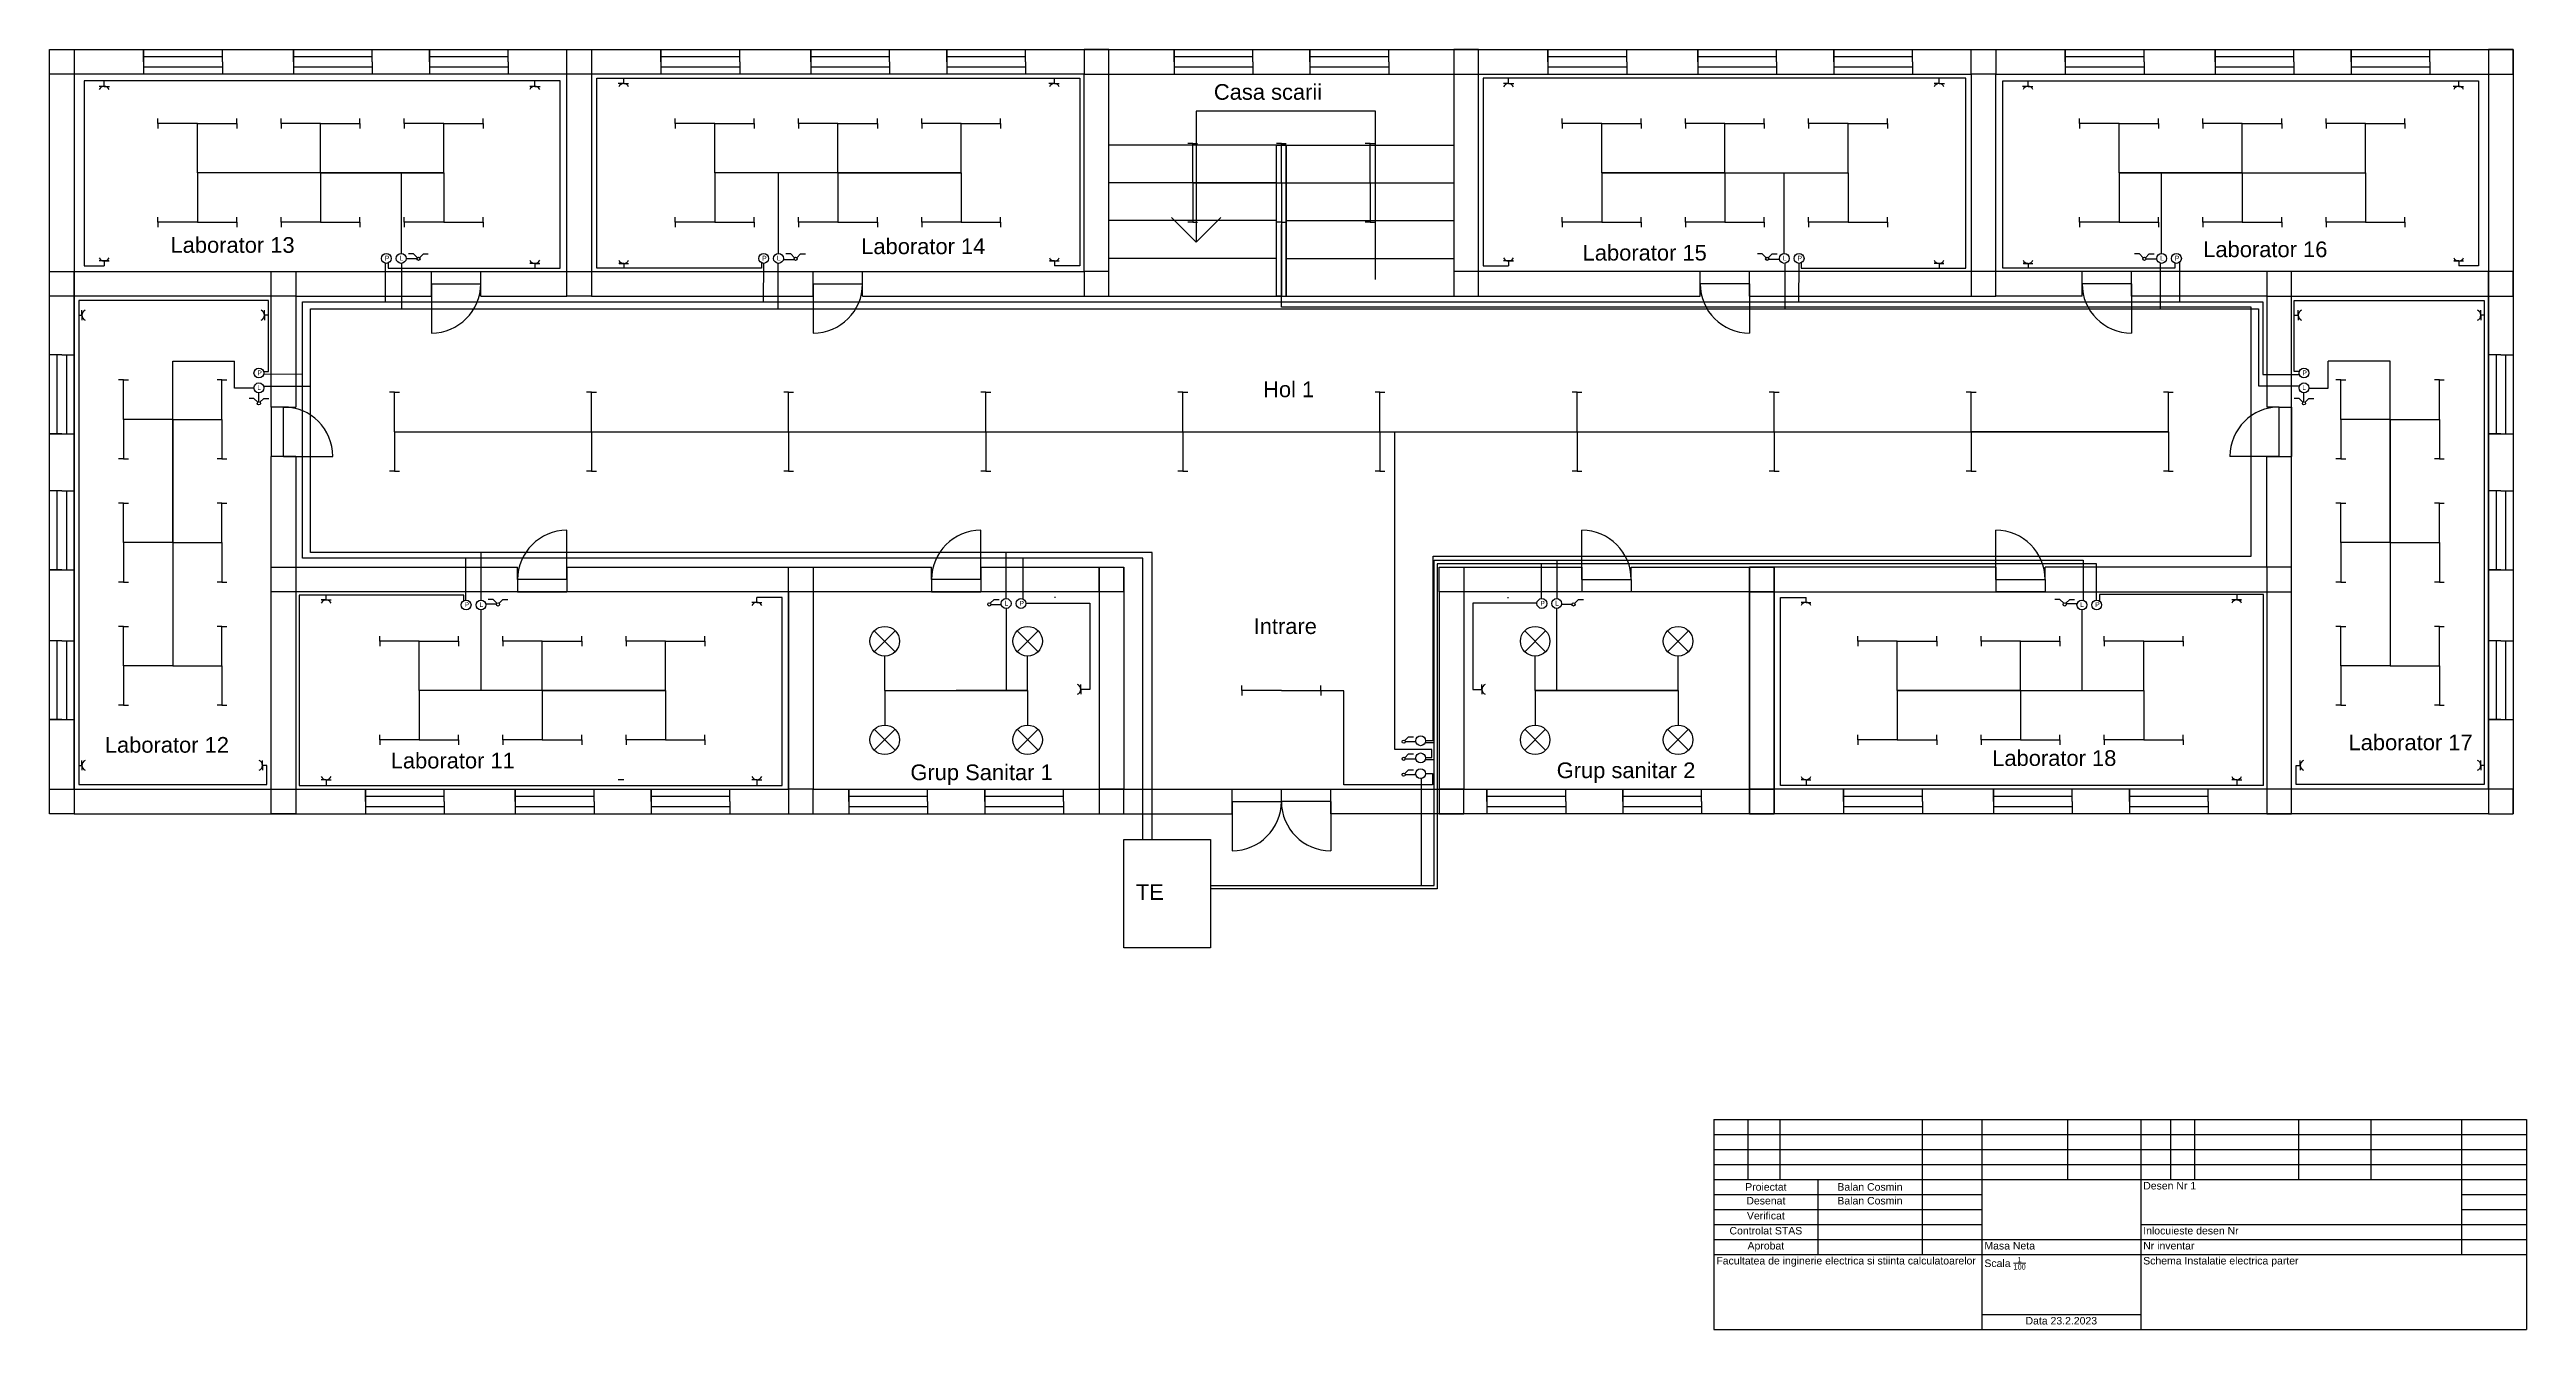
# Model space of a CAD drawing. Header units: inches. Extents: x 55 to 558, y 12 to 272.
import ezdxf

# ---------------------------------------------------------------- set-up
doc = ezdxf.new("R2010")
doc.units = ezdxf.units.IN
doc.header["$MEASUREMENT"] = 0
doc.styles.get("Standard").update_dxf_attribs({"font": 'arial.ttf'})

msp = doc.modelspace()

# ---------------------------------------------------------------- texts
at = {"color": 7, "true_color": 0xffffff}
for s, height, p in [('Casa scarii', 3.1799, (291.59, 261.82)), ('Laborator 13', 3.1799, (79.84, 230.78)), ('Laborator 14', 3.1799, (220.02, 230.51)), ('Laborator 15', 3.1799, (366.43, 229.21)), ('Laborator 16', 3.1799, (492.38, 229.9)), ('L', 0.967, (97.46, 202.97)), ('Hol 1', 3.18, (301.58, 201.5)), ('L', 0.967, (249.11, 159.24)), ('P', 0.967, (252.14, 159.21)), ('Intrare', 3.18, (299.66, 153.46)), ('P', 0.967, (357.85, 159.21)), ('L', 0.967, (360.83, 159.24)), ('L', 0.967, (467.42, 158.95)), ('P', 0.967, (470.45, 158.93)), ('Laborator 12', 3.1799, (66.51, 129.39)), ('Laborator 17', 3.1799, (521.86, 129.89)), ('Laborator 11', 3.1799, (124.53, 126.2)), ('Grup Sanitar 1', 3.1799, (230, 123.82)), ('Grup sanitar 2', 3.1799, (361.16, 124.23)), ('Laborator 18', 3.1799, (449.55, 126.71)), ('TE', 3.18, (275.75, 99.54))]:
    msp.add_text(s, height=height, dxfattribs=at).set_placement(p)
for s, p in [('P', (123.35, 229.21)), ('L', (126.33, 229.23)), ('P', (199.93, 229.21)), ('L', (202.91, 229.23)), ('L', (407.03, 229.23)), ('P', (410.05, 229.21)), ('L', (483.61, 229.23)), ('P', (486.63, 229.21)), ('P', (97.48, 205.95)), ('P', (512.51, 205.95)), ('L', (512.48, 202.97)), ('P', (139.53, 158.93)), ('L', (142.52, 158.95))]:
    msp.add_text(s, height=0.967).set_placement(p)

# ---------------------------------------------------------------- blocks, each defined once
blk = doc.blocks.new('*T8')
at = {"color": 0, "linetype": 'ByBlock', "lineweight": -2, "transparency": 16777216}
for p, q in [((0, 0), (164.92, 0)), ((0, 0), (0, -12.17)), ((6.89, 0), (6.89, -12.17)), ((13.38, 0), (13.38, -12.17)), ((42.25, 0), (42.25, -12.17)), ((54.4, 0), (54.4, -12.17)), ((71.78, 0), (71.78, -12.17)), ((86.64, 0), (86.64, -12.17)), ((92.71, 0), (92.71, -12.17)), ((97.52, 0), (97.52, -12.17)), ((118.65, 0), (118.65, -12.17)), ((133.31, 0), (133.31, -12.17)), ((151.73, 0), (151.73, -12.17)), ((164.92, 0), (164.92, -12.17)), ((0, -3.04), (164.92, -3.04)), ((0, -6.08), (164.92, -6.08)), ((0, -9.13), (164.92, -9.13)), ((0, -12.17), (164.92, -12.17))]:
    blk.add_line(p, q, dxfattribs=at)
blk = doc.blocks.new('*T9')
at = {"color": 0, "linetype": 'ByBlock', "lineweight": -2, "transparency": 16777216}
for p, q in [((0, 0), (164.92, 0)), ((0, 0), (0, -15.21)), ((21.13, 0), (21.13, -15.21)), ((42.25, 0), (42.25, -15.21)), ((54.4, 0), (54.4, -15.21)), ((86.64, 0), (86.64, -15.21)), ((151.73, 0), (151.73, -15.21)), ((164.92, 0), (164.92, -15.21)), ((0, -3.04), (54.4, -3.04)), ((151.73, -3.04), (164.92, -3.04)), ((0, -6.08), (54.4, -6.08)), ((0, -9.13), (54.4, -9.13)), ((86.64, -9.13), (164.92, -9.13)), ((151.73, -6.08), (164.92, -6.08)), ((0, -12.17), (164.92, -12.17)), ((0, -15.21), (164.92, -15.21))]:
    blk.add_line(p, q, dxfattribs=at)
at = {"color": 0, "lineweight": 13, "transparency": 16777216, "char_height": 1.521}
for s, insert, width, attachment_point in [('Proiectat', (10.56, -1.52), 20.1115, 5), ('Desenat', (10.56, -3.55), 20.1115, 2), ('Balan Cosmin', (31.69, -1.52), 20.1115, 5), ('Balan Cosmin', (31.69, -3.55), 20.1115, 2), ('Desen Nr 1', (87.14, -0.51), 64.0797, 1), ('Controlat STAS', (10.56, -9.63), 20.1115, 2), ('Verificat', (10.56, -6.59), 20.1115, 2), ('Inlocuieste desen Nr', (87.14, -9.63), 64.0797, 1), ('Aprobat', (10.56, -12.68), 20.1115, 2), ('Masa Neta', (54.91, -12.68), 31.2189, 1), ('Nr inventar', (87.14, -12.68), 64.0797, 1)]:
    blk.add_mtext(s, dxfattribs=dict(at, insert=insert, width=width, attachment_point=attachment_point))
blk = doc.blocks.new('*T10')
at = {"color": 0, "linetype": 'ByBlock', "lineweight": -2, "transparency": 16777216}
for p, q in [((0, 0), (164.92, 0)), ((0, 0), (0, -15.21)), ((54.4, 0), (54.4, -15.21)), ((86.64, 0), (86.64, -15.21)), ((164.92, 0), (164.92, -15.21)), ((54.4, -12.17), (86.64, -12.17)), ((0, -15.21), (164.92, -15.21))]:
    blk.add_line(p, q, dxfattribs=at)
at = {"color": 0, "lineweight": 13, "transparency": 16777216, "char_height": 1.521}
for s, insert, width, attachment_point in [('Facultatea de inginerie electrica si stiinta calculatoarelor', (0.51, -0.51), 53.391, 1), ('\\A1;Scala {\\H0.7x;\\S1/100;}', (54.91, -0.51), 31.2189, 1), ('Schema Instalatie electrica parter', (87.14, -0.51), 77.2659, 1), ('Data 23.2.2023', (70.52, -12.68), 31.2189, 2)]:
    blk.add_mtext(s, dxfattribs=dict(at, insert=insert, width=width, attachment_point=attachment_point))

# ---------------------------------------------------------------- linework, layer by layer
for p, q in [((74.38, 270.5), (74.38, 272)), ((74.38, 272), (74.38, 267)), ((90.38, 270.5), (90.38, 272)), ((104.79, 270.5), (104.79, 272)), ((104.79, 272), (104.79, 267)), ((120.79, 270.5), (120.79, 272)), ((132.38, 270.5), (132.38, 272)), ((132.38, 272), (132.38, 267)), ((148.38, 270.5), (148.38, 272)), ((179.38, 270.5), (179.38, 272)), ((179.38, 272), (179.38, 267)), ((195.38, 270.5), (195.38, 272)), ((209.79, 270.5), (209.79, 272)), ((209.79, 272), (209.79, 267)), ((225.79, 270.5), (225.79, 272)), ((237.38, 270.5), (237.38, 272)), ((237.38, 272), (237.38, 267)), ((253.38, 270.5), (253.38, 272)), ((283.5, 270.5), (283.5, 272)), ((283.5, 272), (283.5, 267)), ((299.5, 270.5), (299.5, 272)), ((299.5, 272), (311.08, 272)), ((311.08, 270.5), (311.08, 272)), ((311.08, 272), (311.08, 267)), ((327.08, 270.5), (327.08, 272)), ((359.38, 270.5), (359.38, 272)), ((359.38, 272), (359.38, 267)), ((375.38, 270.5), (375.38, 272)), ((389.79, 270.5), (389.79, 272)), ((389.79, 272), (389.79, 267)), ((405.79, 270.5), (405.79, 272)), ((417.38, 270.5), (417.38, 272)), ((417.38, 272), (417.38, 267)), ((433.38, 270.5), (433.38, 272)), ((464.38, 270.5), (464.38, 272)), ((464.38, 272), (464.38, 267)), ((480.38, 270.5), (480.38, 272)), ((494.79, 270.5), (494.79, 272)), ((494.79, 272), (494.79, 267)), ((510.79, 270.5), (510.79, 272)), ((522.38, 270.5), (522.38, 272)), ((522.38, 272), (522.38, 267)), ((538.38, 270.5), (538.38, 272)), ((74.38, 269.5), (74.38, 270.5)), ((90.38, 270.5), (74.38, 270.5)), ((74.38, 270.5), (74.38, 268.5)), ((74.38, 269.5), (74.38, 268.5)), ((74.38, 268.5), (90.38, 268.5)), ((90.38, 269.5), (90.38, 270.5)), ((90.38, 269.5), (90.38, 268.5)), ((90.38, 269), (90.38, 267)), ((104.79, 269.5), (104.79, 270.5)), ((120.79, 270.5), (104.79, 270.5)), ((104.79, 270.5), (104.79, 268.5)), ((104.79, 269.5), (104.79, 268.5)), ((104.79, 268.5), (120.79, 268.5)), ((120.79, 269.5), (120.79, 270.5)), ((120.79, 269.5), (120.79, 268.5)), ((120.79, 269), (120.79, 267)), ((132.38, 269.5), (132.38, 270.5)), ((148.38, 270.5), (132.38, 270.5)), ((132.38, 270.5), (132.38, 268.5)), ((132.38, 269.5), (132.38, 268.5)), ((132.38, 268.5), (148.38, 268.5)), ((148.38, 269.5), (148.38, 270.5)), ((148.38, 269.5), (148.38, 268.5)), ((148.38, 269), (148.38, 267)), ((179.38, 269.5), (179.38, 270.5)), ((195.38, 270.5), (179.38, 270.5)), ((179.38, 270.5), (179.38, 268.5)), ((179.38, 269.5), (179.38, 268.5)), ((179.38, 268.5), (195.38, 268.5)), ((195.38, 269.5), (195.38, 270.5)), ((195.38, 269.5), (195.38, 268.5)), ((195.38, 269), (195.38, 267)), ((209.79, 269.5), (209.79, 270.5)), ((225.79, 270.5), (209.79, 270.5)), ((209.79, 270.5), (209.79, 268.5)), ((209.79, 269.5), (209.79, 268.5)), ((209.79, 268.5), (225.79, 268.5)), ((225.79, 269.5), (225.79, 270.5)), ((225.79, 269.5), (225.79, 268.5)), ((225.79, 269), (225.79, 267)), ((237.38, 269.5), (237.38, 270.5)), ((253.38, 270.5), (237.38, 270.5)), ((237.38, 270.5), (237.38, 268.5)), ((237.38, 269.5), (237.38, 268.5)), ((237.38, 268.5), (253.38, 268.5)), ((253.38, 269.5), (253.38, 270.5)), ((253.38, 269.5), (253.38, 268.5)), ((253.38, 269), (253.38, 267)), ((283.5, 269.5), (283.5, 270.5)), ((299.5, 270.5), (283.5, 270.5)), ((283.5, 270.5), (283.5, 268.5)), ((283.5, 269.5), (283.5, 268.5)), ((283.5, 268.5), (299.5, 268.5)), ((299.5, 269.5), (299.5, 270.5)), ((299.5, 269.5), (299.5, 268.5)), ((299.5, 269), (299.5, 267)), ((311.08, 269.5), (311.08, 270.5)), ((327.08, 270.5), (311.08, 270.5)), ((311.08, 270.5), (311.08, 268.5)), ((311.08, 269.5), (311.08, 268.5)), ((311.08, 268.5), (327.08, 268.5)), ((327.08, 269.5), (327.08, 270.5)), ((327.08, 269.5), (327.08, 268.5)), ((327.08, 269), (327.08, 267)), ((359.38, 269.5), (359.38, 270.5)), ((375.38, 270.5), (359.38, 270.5)), ((359.38, 270.5), (359.38, 268.5)), ((359.38, 269.5), (359.38, 268.5)), ((359.38, 268.5), (375.38, 268.5)), ((375.38, 269.5), (375.38, 270.5)), ((375.38, 269.5), (375.38, 268.5)), ((375.38, 269), (375.38, 267)), ((389.79, 269.5), (389.79, 270.5)), ((405.79, 270.5), (389.79, 270.5)), ((389.79, 270.5), (389.79, 268.5)), ((389.79, 269.5), (389.79, 268.5)), ((389.79, 268.5), (405.79, 268.5)), ((405.79, 269.5), (405.79, 270.5)), ((405.79, 269.5), (405.79, 268.5)), ((405.79, 269), (405.79, 267)), ((417.38, 269.5), (417.38, 270.5)), ((433.38, 270.5), (417.38, 270.5)), ((417.38, 270.5), (417.38, 268.5)), ((417.38, 269.5), (417.38, 268.5)), ((417.38, 268.5), (433.38, 268.5)), ((433.38, 269.5), (433.38, 270.5)), ((433.38, 269.5), (433.38, 268.5)), ((433.38, 269), (433.38, 267)), ((464.38, 269.5), (464.38, 270.5)), ((480.38, 270.5), (464.38, 270.5)), ((464.38, 270.5), (464.38, 268.5)), ((464.38, 269.5), (464.38, 268.5)), ((464.38, 268.5), (480.38, 268.5)), ((480.38, 269.5), (480.38, 270.5)), ((480.38, 269.5), (480.38, 268.5)), ((480.38, 269), (480.38, 267)), ((494.79, 269.5), (494.79, 270.5)), ((510.79, 270.5), (494.79, 270.5)), ((494.79, 270.5), (494.79, 268.5)), ((494.79, 269.5), (494.79, 268.5)), ((494.79, 268.5), (510.79, 268.5)), ((510.79, 269.5), (510.79, 270.5)), ((510.79, 269.5), (510.79, 268.5)), ((510.79, 269), (510.79, 267)), ((522.38, 269.5), (522.38, 270.5)), ((538.38, 270.5), (522.38, 270.5)), ((522.38, 270.5), (522.38, 268.5)), ((522.38, 269.5), (522.38, 268.5)), ((522.38, 268.5), (538.38, 268.5)), ((538.38, 269.5), (538.38, 270.5)), ((538.38, 269.5), (538.38, 268.5)), ((538.38, 269), (538.38, 267)), ((66.37, 264.54), (65.37, 264.54)), ((66.37, 264.54), (66.37, 265.65)), ((66.37, 264.54), (67.47, 264.54)), ((66.37, 264.54), (67.37, 264.54)), ((153.76, 264.54), (152.76, 264.54)), ((153.76, 264.54), (153.76, 265.65)), ((153.76, 264.54), (154.87, 264.54)), ((153.76, 264.54), (154.76, 264.54)), ((171.82, 265.13), (170.71, 265.13)), ((171.82, 265.13), (170.82, 265.13)), ((171.82, 265.13), (171.82, 266.23)), ((171.82, 265.13), (172.82, 265.13)), ((259.22, 265.13), (258.11, 265.13)), ((259.22, 265.13), (258.22, 265.13)), ((259.22, 265.13), (259.22, 266.23)), ((259.22, 265.13), (260.22, 265.13)), ((351.37, 265.13), (350.37, 265.13)), ((351.37, 265.13), (351.37, 266.23)), ((351.37, 265.13), (352.47, 265.13)), ((351.37, 265.13), (352.37, 265.13)), ((438.76, 265.13), (437.76, 265.13)), ((438.76, 265.13), (438.76, 266.23)), ((438.76, 265.13), (439.87, 265.13)), ((438.76, 265.13), (439.76, 265.13)), ((456.82, 264.54), (455.71, 264.54)), ((456.82, 264.54), (455.82, 264.54)), ((456.82, 264.54), (456.82, 265.65)), ((456.82, 264.54), (457.82, 264.54)), ((544.22, 264.54), (543.11, 264.54)), ((544.22, 264.54), (543.22, 264.54)), ((544.22, 264.54), (544.22, 265.65)), ((544.22, 264.54), (545.22, 264.54)), ((77.29, 257), (77.29, 258)), ((85.29, 257), (77.29, 257)), ((77.29, 257), (77.29, 256)), ((85.29, 257), (93.29, 257)), ((93.29, 257), (93.29, 258)), ((93.29, 257), (93.29, 256)), ((102.29, 257), (102.29, 258)), ((110.29, 257), (102.29, 257)), ((102.29, 257), (102.29, 256)), ((110.29, 257), (118.29, 257)), ((118.29, 257), (118.29, 258)), ((118.29, 257), (118.29, 256)), ((127.29, 257), (127.29, 258)), ((135.29, 257), (127.29, 257)), ((127.29, 257), (127.29, 256)), ((135.29, 257), (143.29, 257)), ((143.29, 257), (143.29, 258)), ((143.29, 257), (143.29, 256)), ((182.29, 257), (182.29, 258)), ((190.29, 257), (182.29, 257)), ((182.29, 257), (182.29, 256)), ((190.29, 257), (198.29, 257)), ((198.29, 257), (198.29, 258)), ((198.29, 257), (198.29, 256)), ((207.29, 257), (207.29, 258)), ((215.29, 257), (207.29, 257)), ((207.29, 257), (207.29, 256)), ((215.29, 257), (223.29, 257)), ((223.29, 257), (223.29, 258)), ((223.29, 257), (223.29, 256)), ((232.29, 257), (232.29, 258)), ((240.29, 257), (232.29, 257)), ((232.29, 257), (232.29, 256)), ((240.29, 257), (248.29, 257)), ((248.29, 257), (248.29, 258)), ((248.29, 257), (248.29, 256)), ((362.29, 257), (362.29, 258)), ((362.29, 257), (362.29, 258)), ((370.29, 257), (362.29, 257)), ((362.29, 257), (362.29, 256)), ((370.29, 257), (362.29, 257)), ((362.29, 257), (362.29, 256)), ((370.29, 257), (378.29, 257)), ((370.29, 257), (378.29, 257)), ((378.29, 257), (378.29, 258)), ((378.29, 257), (378.29, 258)), ((378.29, 257), (378.29, 256)), ((378.29, 257), (378.29, 256)), ((387.29, 257), (387.29, 258)), ((387.29, 257), (387.29, 258)), ((395.29, 257), (387.29, 257)), ((387.29, 257), (387.29, 256)), ((395.29, 257), (387.29, 257)), ((387.29, 257), (387.29, 256)), ((395.29, 257), (403.29, 257)), ((395.29, 257), (403.29, 257)), ((403.29, 257), (403.29, 258)), ((403.29, 257), (403.29, 258)), ((403.29, 257), (403.29, 256)), ((403.29, 257), (403.29, 256)), ((412.29, 257), (412.29, 258)), ((412.29, 257), (412.29, 258)), ((420.29, 257), (412.29, 257)), ((412.29, 257), (412.29, 256)), ((420.29, 257), (412.29, 257)), ((412.29, 257), (412.29, 256)), ((420.29, 257), (428.29, 257)), ((420.29, 257), (428.29, 257)), ((428.29, 257), (428.29, 258)), ((428.29, 257), (428.29, 258)), ((428.29, 257), (428.29, 256)), ((428.29, 257), (428.29, 256)), ((467.29, 257), (467.29, 258)), ((467.29, 257), (467.29, 258)), ((475.29, 257), (467.29, 257)), ((467.29, 257), (467.29, 256)), ((475.29, 257), (467.29, 257)), ((467.29, 257), (467.29, 256)), ((475.29, 257), (483.29, 257)), ((475.29, 257), (483.29, 257)), ((483.29, 257), (483.29, 258)), ((483.29, 257), (483.29, 258)), ((483.29, 257), (483.29, 256)), ((483.29, 257), (483.29, 256)), ((492.29, 257), (492.29, 258)), ((492.29, 257), (492.29, 258)), ((500.29, 257), (492.29, 257)), ((492.29, 257), (492.29, 256)), ((500.29, 257), (492.29, 257)), ((492.29, 257), (492.29, 256)), ((500.29, 257), (508.29, 257)), ((500.29, 257), (508.29, 257)), ((508.29, 257), (508.29, 258)), ((508.29, 257), (508.29, 258)), ((508.29, 257), (508.29, 256)), ((508.29, 257), (508.29, 256)), ((517.29, 257), (517.29, 258)), ((517.29, 257), (517.29, 258)), ((525.29, 257), (517.29, 257)), ((517.29, 257), (517.29, 256)), ((525.29, 257), (517.29, 257)), ((517.29, 257), (517.29, 256)), ((525.29, 257), (533.29, 257)), ((525.29, 257), (533.29, 257)), ((533.29, 257), (533.29, 258)), ((533.29, 257), (533.29, 258)), ((533.29, 257), (533.29, 256)), ((533.29, 257), (533.29, 256)), ((304.29, 252.62), (270.29, 252.62)), ((287.29, 252.97), (286.29, 252.97)), ((287.29, 244.97), (287.29, 252.97)), ((287.29, 252.97), (288.29, 252.97)), ((305.29, 252.97), (304.29, 252.97)), ((304.29, 222), (304.29, 252.62)), ((306.29, 252.62), (304.29, 252.62)), ((304.29, 237.31), (304.29, 252.62)), ((304.29, 252.62), (306.29, 252.62)), ((305.29, 244.97), (305.29, 252.97)), ((305.29, 252.97), (306.29, 252.97)), ((306.29, 222), (306.29, 252.62)), ((306.29, 252.62), (340.29, 252.62)), ((306.29, 252.62), (306.29, 237.31)), ((323.29, 252.97), (322.29, 252.97)), ((323.29, 244.97), (323.29, 252.97)), ((323.29, 252.97), (324.29, 252.97)), ((304.29, 244.97), (270.29, 244.97)), ((287.29, 244.97), (287.29, 236.97)), ((305.29, 244.97), (305.29, 236.97)), ((305.29, 244.5), (305.32, 236.5)), ((306.29, 244.97), (340.29, 244.97)), ((323.29, 244.97), (323.29, 236.97)), ((77.29, 237), (77.29, 238)), ((85.29, 237), (77.29, 237)), ((77.29, 237), (77.29, 236)), ((85.29, 237), (93.29, 237)), ((93.29, 237), (93.29, 238)), ((93.29, 237), (93.29, 236)), ((102.29, 237), (102.29, 238)), ((110.29, 237), (102.29, 237)), ((102.29, 237), (102.29, 236)), ((110.29, 237), (118.29, 237)), ((118.29, 237), (118.29, 238)), ((118.29, 237), (118.29, 236)), ((127.29, 237), (127.29, 238)), ((135.29, 237), (127.29, 237)), ((127.29, 237), (127.29, 236)), ((135.29, 237), (143.29, 237)), ((143.29, 237), (143.29, 238)), ((143.29, 237), (143.29, 236)), ((182.29, 237), (182.29, 238)), ((190.29, 237), (182.29, 237)), ((182.29, 237), (182.29, 236)), ((190.29, 237), (198.29, 237)), ((198.29, 237), (198.29, 238)), ((198.29, 237), (198.29, 236)), ((207.29, 237), (207.29, 238)), ((215.29, 237), (207.29, 237)), ((207.29, 237), (207.29, 236)), ((215.29, 237), (223.29, 237)), ((223.29, 237), (223.29, 238)), ((223.29, 237), (223.29, 236)), ((232.29, 237), (232.29, 238)), ((240.29, 237), (232.29, 237)), ((232.29, 237), (232.29, 236)), ((240.29, 237), (248.29, 237)), ((248.29, 237), (248.29, 238)), ((248.29, 237), (248.29, 236)), ((304.29, 237.31), (270.29, 237.31)), ((287.29, 236.97), (286.29, 236.97)), ((287.29, 236.97), (288.29, 236.97)), ((304.29, 222), (304.29, 237.31)), ((305.29, 236.97), (304.29, 236.97)), ((305.29, 236.97), (306.29, 236.97)), ((305.34, 219.74), (305.32, 236.5)), ((306.29, 237.31), (340.29, 237.31)), ((306.29, 237.31), (306.29, 222)), ((323.29, 236.97), (322.29, 236.97)), ((323.29, 236.97), (324.29, 236.97)), ((362.29, 237), (362.29, 238)), ((362.29, 237), (362.29, 238)), ((370.29, 237), (362.29, 237)), ((362.29, 237), (362.29, 236)), ((370.29, 237), (362.29, 237)), ((362.29, 237), (362.29, 236)), ((370.29, 237), (378.29, 237)), ((370.29, 237), (378.29, 237)), ((378.29, 237), (378.29, 238)), ((378.29, 237), (378.29, 238)), ((378.29, 237), (378.29, 236)), ((378.29, 237), (378.29, 236)), ((387.29, 237), (387.29, 238)), ((387.29, 237), (387.29, 238)), ((395.29, 237), (387.29, 237)), ((387.29, 237), (387.29, 236)), ((395.29, 237), (387.29, 237)), ((387.29, 237), (387.29, 236)), ((395.29, 237), (403.29, 237)), ((395.29, 237), (403.29, 237)), ((403.29, 237), (403.29, 238)), ((403.29, 237), (403.29, 238)), ((403.29, 237), (403.29, 236)), ((403.29, 237), (403.29, 236)), ((412.29, 237), (412.29, 238)), ((412.29, 237), (412.29, 238)), ((420.29, 237), (412.29, 237)), ((412.29, 237), (412.29, 236)), ((420.29, 237), (412.29, 237)), ((412.29, 237), (412.29, 236)), ((420.29, 237), (428.29, 237)), ((420.29, 237), (428.29, 237)), ((428.29, 237), (428.29, 238)), ((428.29, 237), (428.29, 238)), ((428.29, 237), (428.29, 236)), ((428.29, 237), (428.29, 236)), ((467.29, 237), (467.29, 238)), ((467.29, 237), (467.29, 238)), ((475.29, 237), (467.29, 237)), ((467.29, 237), (467.29, 236)), ((475.29, 237), (467.29, 237)), ((467.29, 237), (467.29, 236)), ((475.29, 237), (483.29, 237)), ((475.29, 237), (483.29, 237)), ((483.29, 237), (483.29, 238)), ((483.29, 237), (483.29, 238)), ((483.29, 237), (483.29, 236)), ((483.29, 237), (483.29, 236)), ((492.29, 237), (492.29, 238)), ((492.29, 237), (492.29, 238)), ((500.29, 237), (492.29, 237)), ((492.29, 237), (492.29, 236)), ((500.29, 237), (492.29, 237)), ((492.29, 237), (492.29, 236)), ((500.29, 237), (508.29, 237)), ((500.29, 237), (508.29, 237)), ((508.29, 237), (508.29, 238)), ((508.29, 237), (508.29, 238)), ((508.29, 237), (508.29, 236)), ((508.29, 237), (508.29, 236)), ((517.29, 237), (517.29, 238)), ((517.29, 237), (517.29, 238)), ((525.29, 237), (517.29, 237)), ((517.29, 237), (517.29, 236)), ((525.29, 237), (517.29, 237)), ((517.29, 237), (517.29, 236)), ((525.29, 237), (533.29, 237)), ((525.29, 237), (533.29, 237)), ((533.29, 237), (533.29, 238)), ((533.29, 237), (533.29, 238)), ((533.29, 237), (533.29, 236)), ((533.29, 237), (533.29, 236)), ((66.37, 229.13), (65.37, 229.13)), ((67.32, 229.13), (66.37, 229.13)), ((66.37, 229.13), (67.37, 229.13)), ((66.37, 229.13), (66.37, 228.17)), ((129.16, 230.55), (128.16, 230.55)), ((129.94, 229.77), (129.16, 230.55)), ((130.39, 229.77), (131.16, 230.55)), ((131.16, 230.55), (132.16, 230.55)), ((132.79, 222), (132.79, 227)), ((142.79, 222), (142.79, 227)), ((153.76, 228.62), (152.76, 228.62)), ((154.71, 228.62), (153.76, 228.62)), ((153.76, 228.62), (154.76, 228.62)), ((153.76, 228.62), (153.76, 227.66)), ((171.82, 228.62), (170.82, 228.62)), ((170.87, 228.62), (171.82, 228.62)), ((171.82, 228.62), (172.82, 228.62)), ((171.82, 228.62), (171.82, 227.66)), ((204.2, 229.41), (206.42, 229.41)), ((205.7, 230.55), (204.7, 230.55)), ((206.48, 229.77), (205.7, 230.55)), ((206.93, 229.77), (207.7, 230.55)), ((207.7, 230.55), (208.7, 230.55)), ((210.29, 222), (210.29, 227)), ((220.29, 222), (220.29, 227)), ((259.22, 229.13), (258.22, 229.13)), ((258.26, 229.13), (259.22, 229.13)), ((259.22, 229.13), (260.22, 229.13)), ((259.22, 229.13), (259.22, 228.17)), ((304.29, 229.66), (270.29, 229.66)), ((306.29, 229.66), (340.29, 229.66)), ((351.37, 229.13), (350.37, 229.13)), ((352.32, 229.13), (351.37, 229.13)), ((351.37, 229.13), (352.37, 229.13)), ((351.37, 229.13), (351.37, 228.17)), ((390.29, 222), (390.29, 227)), ((400.29, 222), (400.29, 227)), ((402.88, 230.55), (401.88, 230.55)), ((403.65, 229.77), (402.88, 230.55)), ((404.1, 229.77), (404.88, 230.55)), ((406.38, 229.41), (404.17, 229.41)), ((404.88, 230.55), (405.88, 230.55)), ((438.76, 228.62), (437.76, 228.62)), ((439.71, 228.62), (438.76, 228.62)), ((438.76, 228.62), (439.76, 228.62)), ((438.76, 228.62), (438.76, 227.66)), ((456.82, 228.62), (455.82, 228.62)), ((455.87, 228.62), (456.82, 228.62)), ((456.82, 228.62), (457.82, 228.62)), ((456.82, 228.62), (456.82, 227.66)), ((467.79, 222), (467.79, 227)), ((477.79, 222), (477.79, 227)), ((479.42, 230.55), (478.42, 230.55)), ((480.19, 229.77), (479.42, 230.55)), ((480.64, 229.77), (481.42, 230.55)), ((480.74, 229.53), (482.94, 229.53)), ((481.42, 230.55), (482.42, 230.55)), ((544.22, 229.13), (543.22, 229.13)), ((543.26, 229.13), (544.22, 229.13)), ((544.22, 229.13), (545.22, 229.13)), ((544.22, 229.13), (544.22, 228.17)), ((105.29, 222), (105.29, 199.5)), ((105.29, 222), (132.79, 222)), ((132.79, 224.5), (132.79, 214.5)), ((132.79, 224.5), (142.79, 224.5)), ((142.79, 222), (160.29, 222)), ((165.29, 222), (210.29, 222)), ((210.29, 224.5), (210.29, 214.5)), ((210.29, 224.5), (220.29, 224.5)), ((220.29, 222), (390.29, 222)), ((305.29, 222), (304.29, 222)), ((305.29, 222), (306.29, 222)), ((400.29, 224.5), (390.29, 224.5)), ((400.29, 224.5), (400.29, 214.5)), ((400.29, 222), (445.29, 222)), ((467.79, 222), (450.29, 222)), ((477.79, 224.5), (467.79, 224.5)), ((477.79, 224.5), (477.79, 214.5)), ((505.29, 222), (477.79, 222)), ((505.29, 222), (505.29, 199.5)), ((61.21, 218.12), (61.86, 218.12)), ((61.86, 218.12), (61.86, 219.12)), ((61.86, 218.12), (61.86, 217.12)), ((98.91, 218.12), (98.91, 219.12)), ((99.74, 218.12), (98.91, 218.12)), ((98.91, 218.12), (98.91, 217.12)), ((510.84, 218.12), (511.67, 218.12)), ((511.67, 218.12), (511.67, 219.12)), ((511.67, 218.12), (511.67, 217.12)), ((548.72, 218.12), (548.72, 219.12)), ((549.37, 218.12), (548.72, 218.12)), ((548.72, 218.12), (548.72, 217.12)), ((56.79, 210.09), (55.29, 210.09)), ((57.79, 210.09), (56.79, 210.09)), ((56.79, 210.09), (56.79, 194.09)), ((57.79, 210.09), (58.79, 210.09)), ((58.29, 210.09), (60.29, 210.09)), ((58.79, 194.09), (58.79, 210.09)), ((98.72, 206.71), (99.74, 206.71)), ((106.65, 206.17), (98.73, 206.08)), ((551.79, 210.09), (550.29, 210.09)), ((552.79, 210.09), (551.79, 210.09)), ((551.79, 210.09), (551.79, 194.09)), ((552.79, 210.09), (553.79, 210.09)), ((553.29, 210.09), (555.29, 210.09)), ((553.79, 194.09), (553.79, 210.09)), ((70.29, 205), (69.29, 205)), ((70.29, 197), (70.29, 205)), ((70.29, 205), (71.29, 205)), ((90.29, 205), (89.29, 205)), ((90.29, 197), (90.29, 205)), ((90.29, 205), (91.29, 205)), ((96.78, 201.25), (95.78, 201.25)), ((97.55, 200.47), (96.78, 201.25)), ((97.79, 200.56), (97.79, 202.39)), ((98, 200.47), (98.78, 201.25)), ((98.78, 201.25), (99.78, 201.25)), ((125.29, 202.5), (124.29, 202.5)), ((125.29, 194.5), (125.29, 202.5)), ((125.29, 202.5), (126.29, 202.5)), ((165.29, 202.5), (164.29, 202.5)), ((165.29, 194.5), (165.29, 202.5)), ((165.29, 202.5), (166.29, 202.5)), ((205.29, 202.5), (204.29, 202.5)), ((205.29, 194.5), (205.29, 202.5)), ((205.29, 202.5), (206.29, 202.5)), ((245.29, 202.5), (244.29, 202.5)), ((245.29, 194.5), (245.29, 202.5)), ((245.29, 202.5), (246.29, 202.5)), ((285.29, 202.5), (284.29, 202.5)), ((285.29, 194.5), (285.29, 202.5)), ((285.29, 202.5), (286.29, 202.5)), ((325.29, 202.5), (324.29, 202.5)), ((325.29, 194.5), (325.29, 202.5)), ((325.29, 202.5), (326.29, 202.5)), ((365.29, 202.5), (364.29, 202.5)), ((365.29, 194.5), (365.29, 202.5)), ((365.29, 202.5), (366.29, 202.5)), ((405.29, 202.5), (404.29, 202.5)), ((405.29, 194.5), (405.29, 202.5)), ((405.29, 202.5), (406.29, 202.5)), ((445.29, 202.5), (444.29, 202.5)), ((445.29, 194.5), (445.29, 202.5)), ((445.29, 202.5), (446.29, 202.5)), ((485.29, 202.5), (484.29, 202.5)), ((485.29, 194.5), (485.29, 202.5)), ((485.29, 202.5), (486.29, 202.5)), ((511.81, 201.25), (510.81, 201.25)), ((512.58, 200.47), (511.81, 201.25)), ((512.79, 200.56), (512.79, 202.39)), ((513.03, 200.47), (513.81, 201.25)), ((513.81, 201.25), (514.81, 201.25)), ((70.29, 197), (70.29, 189)), ((90.29, 197), (90.29, 189)), ((102.79, 199.5), (100.29, 199.5)), ((100.29, 199.5), (100.29, 189.5)), ((102.79, 189.5), (102.79, 199.5)), ((102.79, 199.5), (105.29, 199.5)), ((507.79, 199.5), (505.29, 199.5)), ((507.79, 199.5), (510.29, 199.5)), ((507.79, 189.5), (507.79, 199.5)), ((510.29, 199.5), (510.29, 189.5)), ((56.79, 194.09), (55.29, 194.09)), ((55.29, 194.09), (60.29, 194.09)), ((57.79, 194.09), (56.79, 194.09)), ((56.79, 194.09), (58.79, 194.09)), ((57.79, 194.09), (58.79, 194.09)), ((125.29, 194.5), (125.29, 186.5)), ((165.29, 194.5), (165.29, 186.5)), ((205.29, 194.5), (205.29, 186.5)), ((245.29, 194.5), (245.29, 186.5)), ((285.29, 194.5), (285.29, 186.5)), ((325.29, 194.5), (325.29, 186.5)), ((365.29, 194.5), (365.29, 186.5)), ((405.29, 194.5), (405.29, 186.5)), ((445.29, 194.5), (445.29, 186.5)), ((485.29, 194.5), (485.29, 186.5)), ((551.79, 194.09), (550.29, 194.09)), ((550.29, 194.09), (555.29, 194.09)), ((552.79, 194.09), (551.79, 194.09)), ((551.79, 194.09), (553.79, 194.09)), ((552.79, 194.09), (553.79, 194.09)), ((70.29, 189), (69.29, 189)), ((70.29, 189), (71.29, 189)), ((90.29, 189), (89.29, 189)), ((90.29, 189), (91.29, 189)), ((105.29, 189.5), (100.29, 189.5)), ((102.79, 189.5), (112.79, 189.5)), ((105.29, 189.5), (105.29, 167)), ((125.29, 186.5), (124.29, 186.5)), ((125.29, 186.5), (126.29, 186.5)), ((165.29, 186.5), (164.29, 186.5)), ((165.29, 186.5), (166.29, 186.5)), ((205.29, 186.5), (204.29, 186.5)), ((205.29, 186.5), (206.29, 186.5)), ((245.29, 186.5), (244.29, 186.5)), ((245.29, 186.5), (246.29, 186.5)), ((285.29, 186.5), (284.29, 186.5)), ((285.29, 186.5), (286.29, 186.5)), ((325.29, 186.5), (324.29, 186.5)), ((325.29, 186.5), (326.29, 186.5)), ((365.29, 186.5), (364.29, 186.5)), ((365.29, 186.5), (366.29, 186.5)), ((405.29, 186.5), (404.29, 186.5)), ((405.29, 186.5), (406.29, 186.5)), ((445.29, 186.5), (444.29, 186.5)), ((445.29, 186.5), (446.29, 186.5)), ((485.29, 186.5), (484.29, 186.5)), ((485.29, 186.5), (486.29, 186.5)), ((507.79, 189.5), (497.79, 189.5)), ((505.29, 189.5), (510.29, 189.5)), ((505.29, 167), (505.29, 189.5)), ((56.79, 182.5), (55.29, 182.5)), ((57.79, 182.5), (56.79, 182.5)), ((56.79, 182.5), (56.79, 166.5)), ((57.79, 182.5), (58.79, 182.5)), ((58.29, 182.5), (60.29, 182.5)), ((58.79, 166.5), (58.79, 182.5)), ((551.79, 182.5), (550.29, 182.5)), ((552.79, 182.5), (551.79, 182.5)), ((551.79, 182.5), (551.79, 166.5)), ((552.79, 182.5), (553.79, 182.5)), ((553.29, 182.5), (555.29, 182.5)), ((553.79, 166.5), (553.79, 182.5)), ((70.29, 180), (69.29, 180)), ((70.29, 172), (70.29, 180)), ((70.29, 180), (71.29, 180)), ((90.29, 180), (89.29, 180)), ((90.29, 172), (90.29, 180)), ((90.29, 180), (91.29, 180)), ((70.29, 172), (70.29, 164)), ((90.29, 172), (90.29, 164)), ((160.29, 164.5), (160.29, 174.5)), ((244.29, 164.5), (244.29, 174.5)), ((366.29, 164.5), (366.29, 174.5)), ((450.29, 164.5), (450.29, 174.5)), ((56.79, 166.5), (55.29, 166.5)), ((55.29, 166.5), (60.29, 166.5)), ((57.79, 166.5), (56.79, 166.5)), ((56.79, 166.5), (58.79, 166.5)), ((57.79, 166.5), (58.79, 166.5)), ((105.29, 167), (150.29, 167)), ((150.29, 164.5), (150.29, 167)), ((160.29, 167), (160.29, 162)), ((160.29, 167), (205.29, 167)), ((210.29, 167), (234.29, 167)), ((234.29, 164.5), (234.29, 167)), ((244.29, 167), (244.29, 162)), ((244.29, 167), (268.29, 167)), ((268.29, 167), (268.29, 162)), ((273.29, 162), (273.29, 167)), ((337.29, 167), (366.29, 167)), ((366.29, 167), (366.29, 162)), ((376.29, 164.5), (376.29, 167)), ((376.29, 167), (400.29, 167)), ((450.29, 167), (405.29, 167)), ((450.29, 167), (450.29, 162)), ((505.29, 167), (460.29, 167)), ((460.29, 164.5), (460.29, 167)), ((551.79, 166.5), (550.29, 166.5)), ((550.29, 166.5), (555.29, 166.5)), ((552.79, 166.5), (551.79, 166.5)), ((551.79, 166.5), (553.79, 166.5)), ((552.79, 166.5), (553.79, 166.5)), ((70.29, 164), (69.29, 164)), ((70.29, 164), (71.29, 164)), ((90.29, 164), (89.29, 164)), ((90.29, 164), (91.29, 164)), ((111.42, 160.39), (111.42, 161.35)), ((150.29, 164.5), (150.29, 162)), ((160.29, 164.5), (150.29, 164.5)), ((150.29, 162), (160.29, 162)), ((205.29, 162), (205.29, 122)), ((210.29, 162), (210.29, 122)), ((268.29, 162), (210.29, 162)), ((210.29, 162), (210.29, 122)), ((234.29, 164.5), (234.29, 162)), ((244.29, 164.5), (234.29, 164.5)), ((234.29, 162), (244.29, 162)), ((259.43, 160.9), (259.22, 160.9)), ((259.22, 160.9), (259.22, 160.84)), ((268.29, 162), (268.29, 122)), ((273.29, 162), (273.29, 122)), ((337.29, 162), (337.29, 122)), ((400.29, 162), (337.29, 162)), ((342.29, 162), (342.29, 122)), ((351.15, 160.9), (351.37, 160.9)), ((351.37, 160.9), (351.37, 160.84)), ((366.29, 164.5), (376.29, 164.5)), ((376.29, 162), (366.29, 162)), ((376.29, 164.5), (376.29, 162)), ((400.29, 162), (400.29, 122)), ((400.29, 162), (400.29, 122)), ((400.29, 122), (400.29, 162)), ((405.29, 162), (405.29, 122)), ((411.55, 160.9), (411.76, 160.9)), ((411.76, 160.84), (411.76, 160.9)), ((450.29, 164.5), (460.29, 164.5)), ((460.29, 162), (450.29, 162)), ((460.29, 164.5), (460.29, 162)), ((111.42, 160.39), (110.42, 160.39)), ((110.47, 160.39), (111.42, 160.39)), ((111.42, 160.39), (112.42, 160.39)), ((143.81, 159.6), (146.02, 159.6)), ((145.31, 160.46), (144.31, 160.46)), ((146.08, 159.69), (145.31, 160.46)), ((146.53, 159.69), (147.31, 160.46)), ((147.31, 160.46), (148.31, 160.46)), ((198.82, 159.88), (197.82, 159.88)), ((198.82, 159.88), (198.82, 160.84)), ((198.82, 159.88), (199.82, 159.88)), ((364.27, 159.47), (362.13, 159.47)), ((364.81, 159.69), (365.58, 160.46)), ((365.58, 160.46), (366.58, 160.46)), ((411.76, 159.88), (410.76, 159.88)), ((411.76, 159.88), (412.76, 159.88)), ((463.27, 160.46), (462.27, 160.46)), ((464.05, 159.69), (463.27, 160.46)), ((464.5, 159.69), (465.27, 160.46)), ((466.77, 159.6), (464.56, 159.6)), ((465.27, 160.46), (466.27, 160.46)), ((499.16, 160.39), (498.16, 160.39)), ((500.11, 160.39), (499.16, 160.39)), ((499.16, 160.39), (500.16, 160.39)), ((56.79, 152.09), (55.29, 152.09)), ((57.79, 152.09), (56.79, 152.09)), ((56.79, 152.09), (56.79, 136.09)), ((57.79, 152.09), (58.79, 152.09)), ((58.29, 152.09), (60.29, 152.09)), ((58.79, 136.09), (58.79, 152.09)), ((70.29, 155), (69.29, 155)), ((70.29, 147), (70.29, 155)), ((70.29, 155), (71.29, 155)), ((90.29, 155), (89.29, 155)), ((90.29, 147), (90.29, 155)), ((90.29, 155), (91.29, 155)), ((122.29, 152), (122.29, 153)), ((130.29, 152), (122.29, 152)), ((122.29, 152), (122.29, 151)), ((130.29, 152), (138.29, 152)), ((138.29, 152), (138.29, 153)), ((138.29, 152), (138.29, 151)), ((147.29, 152), (147.29, 153)), ((155.29, 152), (147.29, 152)), ((147.29, 152), (147.29, 151)), ((155.29, 152), (163.29, 152)), ((163.29, 152), (163.29, 153)), ((163.29, 152), (163.29, 151)), ((172.29, 152), (172.29, 153)), ((180.29, 152), (172.29, 152)), ((172.29, 152), (172.29, 151)), ((180.29, 152), (188.29, 152)), ((188.29, 152), (188.29, 153)), ((188.29, 152), (188.29, 151)), ((226.91, 154.13), (222.67, 149.88)), ((222.67, 154.13), (226.91, 149.88)), ((255.91, 154.13), (251.67, 149.88)), ((251.67, 154.13), (255.91, 149.88)), ((358.91, 154.13), (354.67, 149.88)), ((354.67, 154.13), (358.91, 149.88)), ((354.67, 154.13), (358.91, 149.88)), ((358.91, 154.13), (354.67, 149.88)), ((387.91, 154.13), (383.67, 149.88)), ((383.67, 154.13), (387.91, 149.88)), ((383.67, 154.13), (387.91, 149.88)), ((387.91, 154.13), (383.67, 149.88)), ((422.29, 152), (422.29, 153)), ((422.29, 152), (422.29, 153)), ((430.29, 152), (422.29, 152)), ((422.29, 152), (422.29, 151)), ((430.29, 152), (422.29, 152)), ((422.29, 152), (422.29, 151)), ((430.29, 142), (430.29, 152)), ((430.29, 152), (438.29, 152)), ((430.29, 152), (438.29, 152)), ((438.29, 152), (438.29, 153)), ((438.29, 152), (438.29, 153)), ((438.29, 152), (438.29, 151)), ((438.29, 152), (438.29, 151)), ((447.29, 152), (447.29, 153)), ((447.29, 152), (447.29, 153)), ((455.29, 152), (447.29, 152)), ((447.29, 152), (447.29, 151)), ((455.29, 152), (447.29, 152)), ((447.29, 152), (447.29, 151)), ((455.29, 142), (455.29, 152)), ((455.29, 152), (463.29, 152)), ((455.29, 152), (463.29, 152)), ((463.29, 152), (463.29, 153)), ((463.29, 152), (463.29, 153)), ((463.29, 152), (463.29, 151)), ((463.29, 152), (463.29, 151)), ((472.29, 152), (472.29, 153)), ((472.29, 152), (472.29, 153)), ((480.29, 152), (472.29, 152)), ((472.29, 152), (472.29, 151)), ((480.29, 152), (472.29, 152)), ((472.29, 152), (472.29, 151)), ((480.29, 142), (480.29, 152)), ((480.29, 152), (488.29, 152)), ((480.29, 152), (488.29, 152)), ((488.29, 152), (488.29, 153)), ((488.29, 152), (488.29, 153)), ((488.29, 152), (488.29, 151)), ((488.29, 152), (488.29, 151)), ((551.79, 152.09), (550.29, 152.09)), ((552.79, 152.09), (551.79, 152.09)), ((551.79, 152.09), (551.79, 136.09)), ((552.79, 152.09), (553.79, 152.09)), ((553.29, 152.09), (555.29, 152.09)), ((553.79, 136.09), (553.79, 152.09)), ((70.29, 147), (70.29, 139)), ((90.29, 147), (90.29, 139)), ((356.79, 142), (356.79, 149)), ((385.79, 142), (385.79, 149)), ((264.58, 142.23), (264.58, 143.23)), ((266.43, 142.23), (264.58, 142.23)), ((264.58, 142.23), (264.58, 141.23)), ((297.29, 142), (297.29, 143)), ((305.29, 142), (297.29, 142)), ((297.29, 142), (297.29, 141)), ((305.29, 142), (313.29, 142)), ((313.29, 142), (313.29, 143)), ((313.29, 142), (313.29, 141)), ((344.15, 142.23), (346, 142.23)), ((346, 142.23), (346, 143.23)), ((346, 142.23), (346, 141.23)), ((356.79, 142), (385.79, 142)), ((356.79, 142), (371.29, 142)), ((356.79, 142), (356.79, 135)), ((385.79, 142), (356.79, 142)), ((385.79, 142), (371.29, 142)), ((385.79, 142), (385.79, 135)), ((430.29, 142), (480.29, 142)), ((455.29, 142), (430.29, 142)), ((430.29, 142), (430.29, 132)), ((430.29, 142), (480.29, 142)), ((455.29, 142), (480.29, 142)), ((455.29, 142), (455.29, 132)), ((480.29, 142), (480.29, 132)), ((56.79, 136.09), (55.29, 136.09)), ((55.29, 136.09), (60.29, 136.09)), ((57.79, 136.09), (56.79, 136.09)), ((56.79, 136.09), (58.79, 136.09)), ((57.79, 136.09), (58.79, 136.09)), ((70.29, 139), (69.29, 139)), ((70.29, 139), (71.29, 139)), ((90.29, 139), (89.29, 139)), ((90.29, 139), (91.29, 139)), ((551.79, 136.09), (550.29, 136.09)), ((550.29, 136.09), (555.29, 136.09)), ((552.79, 136.09), (551.79, 136.09)), ((551.79, 136.09), (553.79, 136.09)), ((552.79, 136.09), (553.79, 136.09)), ((122.29, 132), (122.29, 133)), ((130.29, 132), (122.29, 132)), ((122.29, 132), (122.29, 131)), ((130.29, 132), (138.29, 132)), ((138.29, 132), (138.29, 133)), ((138.29, 132), (138.29, 131)), ((147.29, 132), (147.29, 133)), ((155.29, 132), (147.29, 132)), ((147.29, 132), (147.29, 131)), ((155.29, 132), (163.29, 132)), ((163.29, 132), (163.29, 133)), ((163.29, 132), (163.29, 131)), ((172.29, 132), (172.29, 133)), ((180.29, 132), (172.29, 132)), ((172.29, 132), (172.29, 131)), ((180.29, 132), (188.29, 132)), ((188.29, 132), (188.29, 133)), ((188.29, 132), (188.29, 131)), ((226.91, 134.13), (222.67, 129.88)), ((222.67, 134.13), (226.91, 129.88)), ((255.91, 134.13), (251.67, 129.88)), ((251.67, 134.13), (255.91, 129.88)), ((330.34, 131.85), (331.11, 132.62)), ((330.43, 131.64), (332.56, 131.64)), ((331.11, 132.62), (332.11, 132.62)), ((358.91, 134.13), (354.67, 129.88)), ((354.67, 134.13), (358.91, 129.88)), ((354.67, 134.13), (358.91, 129.88)), ((358.91, 134.13), (354.67, 129.88)), ((387.91, 134.13), (383.67, 129.88)), ((383.67, 134.13), (387.91, 129.88)), ((383.67, 134.13), (387.91, 129.88)), ((387.91, 134.13), (383.67, 129.88)), ((422.29, 132), (422.29, 133)), ((422.29, 132), (422.29, 133)), ((430.29, 132), (422.29, 132)), ((422.29, 132), (422.29, 131)), ((430.29, 132), (422.29, 132)), ((422.29, 132), (422.29, 131)), ((430.29, 132), (438.29, 132)), ((430.29, 132), (438.29, 132)), ((438.29, 132), (438.29, 133)), ((438.29, 132), (438.29, 133)), ((438.29, 132), (438.29, 131)), ((438.29, 132), (438.29, 131)), ((447.29, 132), (447.29, 133)), ((447.29, 132), (447.29, 133)), ((455.29, 132), (447.29, 132)), ((447.29, 132), (447.29, 131)), ((455.29, 132), (447.29, 132)), ((447.29, 132), (447.29, 131)), ((455.29, 132), (463.29, 132)), ((455.29, 132), (463.29, 132)), ((463.29, 132), (463.29, 133)), ((463.29, 132), (463.29, 133)), ((463.29, 132), (463.29, 131)), ((463.29, 132), (463.29, 131)), ((472.29, 132), (472.29, 133)), ((472.29, 132), (472.29, 133)), ((480.29, 132), (472.29, 132)), ((472.29, 132), (472.29, 131)), ((480.29, 132), (472.29, 132)), ((472.29, 132), (472.29, 131)), ((480.29, 132), (488.29, 132)), ((480.29, 132), (488.29, 132)), ((488.29, 132), (488.29, 133)), ((488.29, 132), (488.29, 133)), ((488.29, 132), (488.29, 131)), ((488.29, 132), (488.29, 131)), ((61.21, 126.82), (61.86, 126.82)), ((61.86, 126.82), (61.86, 127.82)), ((61.86, 126.82), (61.86, 125.82)), ((98.52, 126.82), (98.52, 127.82)), ((99.36, 126.82), (98.52, 126.82)), ((98.52, 126.82), (98.52, 125.82)), ((330.32, 125.17), (331.09, 125.94)), ((330.34, 128.36), (331.11, 129.14)), ((330.43, 128.15), (332.56, 128.15)), ((331.09, 125.94), (332.09, 125.94)), ((331.11, 129.14), (332.11, 129.14)), ((511.22, 126.82), (512.06, 126.82)), ((512.06, 126.82), (512.06, 127.82)), ((512.06, 126.82), (512.06, 125.82)), ((548.72, 126.82), (548.72, 127.82)), ((549.37, 126.82), (548.72, 126.82)), ((548.72, 126.82), (548.72, 125.82)), ((111.42, 123.88), (110.39, 123.88)), ((111.42, 123.88), (112.42, 123.88)), ((111.42, 123.88), (111.42, 122.77)), ((119.38, 120.5), (119.38, 122)), ((119.38, 122), (119.38, 117)), ((135.38, 120.5), (135.38, 122)), ((149.79, 120.5), (149.79, 122)), ((149.79, 122), (149.79, 117)), ((165.79, 120.5), (165.79, 122)), ((165.79, 122), (177.38, 122)), ((171.82, 123.88), (170.71, 123.88)), ((171.82, 123.88), (170.82, 123.88)), ((177.38, 120.5), (177.38, 122)), ((177.38, 122), (177.38, 117)), ((193.38, 120.5), (193.38, 122)), ((198.82, 123.88), (197.82, 123.88)), ((198.82, 123.88), (199.82, 123.88)), ((198.82, 123.88), (198.82, 122.77)), ((210.29, 122), (268.29, 122)), ((217.5, 120.5), (217.5, 122)), ((217.5, 122), (217.5, 117)), ((233.5, 120.5), (233.5, 122)), ((233.5, 122), (245.08, 122)), ((245.08, 120.5), (245.08, 122)), ((245.08, 122), (245.08, 117)), ((261.08, 120.5), (261.08, 122)), ((268.29, 122), (337.29, 122)), ((295.29, 117), (295.29, 122)), ((305.29, 119.5), (305.29, 122)), ((305.29, 119.5), (305.29, 122)), ((315.29, 117), (315.29, 122)), ((330.41, 124.95), (332.54, 124.95)), ((337.29, 122), (400.29, 122)), ((347, 120.5), (347, 122)), ((347, 122), (347, 117)), ((363, 120.5), (363, 122)), ((363, 122), (374.58, 122)), ((374.58, 120.5), (374.58, 122)), ((374.58, 122), (374.58, 117)), ((390.58, 120.5), (390.58, 122)), ((411.76, 123.88), (410.76, 123.88)), ((411.76, 123.88), (412.76, 123.88)), ((411.76, 123.88), (411.76, 122.77)), ((419.38, 120.5), (419.38, 122)), ((419.38, 122), (419.38, 117)), ((435.38, 120.5), (435.38, 122)), ((449.79, 120.5), (449.79, 122)), ((449.79, 122), (449.79, 117)), ((465.79, 120.5), (465.79, 122)), ((477.38, 120.5), (477.38, 122)), ((477.38, 122), (477.38, 117)), ((493.38, 120.5), (493.38, 122)), ((499.16, 123.88), (498.16, 123.88)), ((499.16, 123.88), (499.16, 122.77)), ((499.16, 123.88), (500.19, 123.88)), ((60.29, 117), (295.29, 117)), ((119.38, 119.5), (119.38, 120.5)), ((135.38, 120.5), (119.38, 120.5)), ((119.38, 120.5), (119.38, 118.5)), ((119.38, 119.5), (119.38, 118.5)), ((119.38, 118.5), (135.38, 118.5)), ((135.38, 119.5), (135.38, 120.5)), ((135.38, 119.5), (135.38, 118.5)), ((135.38, 119), (135.38, 117)), ((149.79, 119.5), (149.79, 120.5)), ((165.79, 120.5), (149.79, 120.5)), ((149.79, 120.5), (149.79, 118.5)), ((149.79, 119.5), (149.79, 118.5)), ((149.79, 118.5), (165.79, 118.5)), ((165.79, 119.5), (165.79, 120.5)), ((165.79, 119.5), (165.79, 118.5)), ((165.79, 119), (165.79, 117)), ((177.38, 119.5), (177.38, 120.5)), ((193.38, 120.5), (177.38, 120.5)), ((177.38, 120.5), (177.38, 118.5)), ((177.38, 119.5), (177.38, 118.5)), ((177.38, 118.5), (193.38, 118.5)), ((193.38, 119.5), (193.38, 120.5)), ((193.38, 119.5), (193.38, 118.5)), ((193.38, 119), (193.38, 117)), ((217.5, 119.5), (217.5, 120.5)), ((233.5, 120.5), (217.5, 120.5)), ((217.5, 120.5), (217.5, 118.5)), ((217.5, 119.5), (217.5, 118.5)), ((217.5, 118.5), (233.5, 118.5)), ((233.5, 119.5), (233.5, 120.5)), ((233.5, 119.5), (233.5, 118.5)), ((233.5, 119), (233.5, 117)), ((245.08, 119.5), (245.08, 120.5)), ((261.08, 120.5), (245.08, 120.5)), ((245.08, 120.5), (245.08, 118.5)), ((245.08, 119.5), (245.08, 118.5)), ((245.08, 118.5), (261.08, 118.5)), ((261.08, 119.5), (261.08, 120.5)), ((261.08, 119.5), (261.08, 118.5)), ((261.08, 119), (261.08, 117)), ((295.29, 119.5), (295.29, 109.5)), ((295.29, 119.5), (305.29, 119.5)), ((315.29, 119.5), (305.29, 119.5)), ((315.29, 119.5), (315.29, 109.5)), ((550.29, 117), (315.29, 117)), ((347, 119.5), (347, 120.5)), ((363, 120.5), (347, 120.5)), ((347, 120.5), (347, 118.5)), ((347, 119.5), (347, 118.5)), ((347, 118.5), (363, 118.5)), ((363, 119.5), (363, 120.5)), ((363, 119.5), (363, 118.5)), ((363, 119), (363, 117)), ((374.58, 119.5), (374.58, 120.5)), ((390.58, 120.5), (374.58, 120.5)), ((374.58, 120.5), (374.58, 118.5)), ((374.58, 119.5), (374.58, 118.5)), ((374.58, 118.5), (390.58, 118.5)), ((390.58, 119.5), (390.58, 120.5)), ((390.58, 119.5), (390.58, 118.5)), ((390.58, 119), (390.58, 117)), ((419.38, 119.5), (419.38, 120.5)), ((435.38, 120.5), (419.38, 120.5)), ((419.38, 120.5), (419.38, 118.5)), ((419.38, 119.5), (419.38, 118.5)), ((419.38, 118.5), (435.38, 118.5)), ((435.38, 119.5), (435.38, 120.5)), ((435.38, 119.5), (435.38, 118.5)), ((435.38, 119), (435.38, 117)), ((449.79, 119.5), (449.79, 120.5)), ((465.79, 120.5), (449.79, 120.5)), ((449.79, 120.5), (449.79, 118.5)), ((449.79, 119.5), (449.79, 118.5)), ((449.79, 118.5), (465.79, 118.5)), ((465.79, 119.5), (465.79, 120.5)), ((465.79, 119.5), (465.79, 118.5)), ((465.79, 119), (465.79, 117)), ((477.38, 119.5), (477.38, 120.5)), ((493.38, 120.5), (477.38, 120.5)), ((477.38, 120.5), (477.38, 118.5)), ((477.38, 119.5), (477.38, 118.5)), ((477.38, 118.5), (493.38, 118.5)), ((493.38, 119.5), (493.38, 120.5)), ((493.38, 119.5), (493.38, 118.5)), ((493.38, 119), (493.38, 117))]:
    msp.add_line(p, q)
at = {"color": 240, "true_color": 0xed1f24}
for p, q in [((158.89, 265.65), (62.33, 265.65)), ((62.33, 265.65), (62.33, 228.17)), ((158.89, 227.66), (158.89, 265.65)), ((166.38, 227.65), (166.38, 266.23)), ((166.38, 266.23), (264.36, 266.23)), ((264.36, 266.23), (264.36, 228.11)), ((444.21, 266.23), (346.22, 266.23)), ((346.22, 266.23), (346.22, 228.11)), ((444.21, 227.65), (444.21, 266.23)), ((451.69, 227.66), (451.69, 265.65)), ((451.69, 265.65), (548.26, 265.65)), ((548.26, 265.65), (548.26, 228.17)), ((85.29, 247), (85.29, 257)), ((110.29, 247), (110.29, 257)), ((135.29, 247), (135.29, 257)), ((190.29, 247), (190.29, 257)), ((215.29, 247), (215.29, 257)), ((240.29, 247), (240.29, 257)), ((370.29, 247), (370.29, 257)), ((370.29, 247), (370.29, 257)), ((395.29, 247), (395.29, 257)), ((395.29, 247), (395.29, 257)), ((420.29, 247), (420.29, 257)), ((420.29, 247), (420.29, 257)), ((475.29, 247), (475.29, 257)), ((475.29, 247), (475.29, 257)), ((500.29, 247), (500.29, 257)), ((500.29, 247), (500.29, 257)), ((525.29, 247), (525.29, 257)), ((525.29, 247), (525.29, 257)), ((135.29, 247), (85.29, 247)), ((110.29, 247), (85.29, 247)), ((85.29, 247), (85.29, 237)), ((110.29, 247), (135.29, 247)), ((110.29, 247), (110.29, 237)), ((126.7, 230.64), (126.7, 247)), ((135.29, 247), (135.29, 237)), ((240.29, 247), (190.29, 247)), ((215.29, 247), (190.29, 247)), ((190.29, 247), (190.29, 237)), ((203.24, 230.64), (203.24, 247)), ((215.29, 247), (240.29, 247)), ((215.29, 247), (215.29, 237)), ((240.29, 247), (240.29, 237)), ((370.29, 247), (420.29, 247)), ((395.29, 247), (370.29, 247)), ((370.29, 247), (370.29, 237)), ((370.29, 247), (420.29, 247)), ((395.29, 247), (370.29, 247)), ((370.29, 247), (370.29, 237)), ((395.29, 247), (420.29, 247)), ((395.29, 247), (395.29, 237)), ((395.29, 247), (420.29, 247)), ((395.29, 247), (395.29, 237)), ((407.34, 230.64), (407.34, 247)), ((420.29, 247), (420.29, 237)), ((420.29, 247), (420.29, 237)), ((475.29, 247), (525.29, 247)), ((500.29, 247), (475.29, 247)), ((475.29, 247), (475.29, 237)), ((475.29, 247), (525.29, 247)), ((500.29, 247), (475.29, 247)), ((475.29, 247), (475.29, 237)), ((483.88, 230.64), (483.88, 247)), ((500.29, 247), (525.29, 247)), ((500.29, 247), (500.29, 237)), ((500.29, 247), (525.29, 247)), ((500.29, 247), (500.29, 237)), ((525.29, 247), (525.29, 237)), ((525.29, 247), (525.29, 237)), ((62.33, 228.17), (66.37, 228.17)), ((123.44, 220.83), (123.44, 228.71)), ((123.99, 228.71), (123.99, 227.66)), ((123.99, 227.66), (158.89, 227.66)), ((126.79, 219.41), (126.79, 228.65)), ((199.79, 227.65), (166.38, 227.65)), ((199.79, 228.74), (199.79, 227.65)), ((200.19, 220.83), (200.22, 228.64)), ((203.13, 219.41), (203.13, 228.65)), ((259.22, 228.11), (259.22, 228.17)), ((259.43, 228.11), (259.22, 228.11)), ((264.36, 228.11), (259.43, 228.11)), ((346.22, 228.11), (351.15, 228.11)), ((351.15, 228.11), (351.37, 228.11)), ((351.37, 228.11), (351.37, 228.17)), ((407.52, 219.41), (407.52, 228.66)), ((410.3, 220.83), (410.35, 228.64)), ((410.79, 228.74), (410.79, 227.65)), ((410.79, 227.65), (444.21, 227.65)), ((486.59, 227.66), (451.69, 227.66)), ((483.71, 219.41), (483.71, 228.67)), ((486.59, 228.71), (486.59, 227.66)), ((487.64, 220.83), (487.65, 228.95)), ((548.26, 228.17), (544.22, 228.17)), ((99.74, 221.11), (61.21, 221.11)), ((61.21, 221.11), (61.21, 122.96)), ((99.74, 206.71), (99.74, 221.11)), ((106.65, 206.17), (106.65, 220.83)), ((106.65, 220.83), (123.44, 220.83)), ((108.24, 203.66), (108.24, 219.41)), ((108.24, 219.41), (126.79, 219.41)), ((123.44, 220.83), (200.19, 220.83)), ((126.79, 219.41), (203.13, 219.41)), ((200.19, 220.83), (410.3, 220.83)), ((203.13, 219.41), (318.73, 219.41)), ((318.73, 219.41), (405.8, 219.41)), ((405.8, 219.41), (407.52, 219.41)), ((407.52, 219.41), (481.29, 219.41)), ((410.3, 220.83), (487.64, 220.83)), ((481.29, 219.41), (483.71, 219.41)), ((483.71, 219.41), (503.62, 219.41)), ((487.64, 220.83), (504.49, 220.83)), ((503.62, 219.41), (503.62, 203.8)), ((504.49, 220.83), (504.49, 206.1)), ((510.84, 206.71), (510.84, 221.11)), ((510.84, 221.11), (549.37, 221.11)), ((549.37, 221.11), (549.37, 122.96)), ((80.29, 197), (80.29, 208.81)), ((80.29, 208.81), (92.82, 208.81)), ((92.82, 203.36), (92.82, 208.81)), ((106.65, 168.86), (106.65, 206.17)), ((511.86, 206.71), (510.84, 206.71)), ((517.76, 203.36), (517.76, 208.81)), ((530.29, 208.81), (517.76, 208.81)), ((530.29, 197), (530.29, 208.81)), ((96.78, 203.36), (92.82, 203.36)), ((108.24, 203.66), (98.74, 203.66)), ((108.24, 170.01), (108.24, 203.66)), ((503.62, 203.8), (511.89, 203.8)), ((504.49, 206.1), (511.86, 206.1)), ((513.8, 203.36), (517.76, 203.36)), ((80.29, 197), (70.29, 197)), ((80.29, 197), (80.29, 147)), ((80.29, 172), (80.29, 197)), ((80.29, 197), (90.29, 197)), ((530.29, 197), (520.29, 197)), ((530.29, 197), (520.29, 197)), ((530.29, 197), (530.29, 147)), ((530.29, 172), (530.29, 197)), ((530.29, 197), (540.29, 197)), ((530.29, 197), (530.29, 147)), ((530.29, 172), (530.29, 197)), ((530.29, 197), (540.29, 197)), ((80.29, 172), (70.29, 172)), ((80.29, 172), (80.29, 147)), ((80.29, 172), (90.29, 172)), ((530.29, 172), (520.29, 172)), ((530.29, 172), (520.29, 172)), ((530.29, 172), (540.29, 172)), ((530.29, 172), (530.29, 147)), ((530.29, 172), (540.29, 172)), ((530.29, 172), (530.29, 147)), ((139.68, 168.86), (106.65, 168.86)), ((142.79, 170.01), (108.24, 170.01)), ((252.82, 168.86), (139.68, 168.86)), ((139.68, 168.86), (139.68, 160.35)), ((249.38, 170.01), (142.79, 170.01)), ((142.79, 170.01), (142.79, 160.36)), ((279.07, 170.01), (249.38, 170.01)), ((249.38, 170.01), (249.38, 160.65)), ((277.17, 168.86), (252.82, 168.86)), ((252.82, 168.86), (252.82, 160.57)), ((277.17, 111.81), (277.17, 168.86)), ((279.07, 111.81), (279.07, 170.01)), ((139.4, 161.36), (105.98, 161.36)), ((105.98, 161.36), (105.98, 122.77)), ((139.39, 160.26), (139.39, 161.36)), ((199.03, 160.9), (198.82, 160.9)), ((198.82, 160.84), (198.82, 160.9)), ((203.97, 160.9), (199.03, 160.9)), ((203.97, 122.77), (203.97, 160.9)), ((142.84, 158.36), (142.84, 142)), ((249.45, 158.65), (249.45, 142)), ((253.43, 159.69), (266.43, 159.69)), ((266.43, 159.69), (266.43, 142.23)), ((130.29, 142), (130.29, 152)), ((155.29, 142), (155.29, 152)), ((180.29, 142), (180.29, 152)), ((80.29, 147), (70.29, 147)), ((80.29, 147), (90.29, 147)), ((224.79, 142), (224.79, 149)), ((253.79, 142), (253.79, 149)), ((530.29, 147), (520.29, 147)), ((530.29, 147), (520.29, 147)), ((530.29, 147), (540.29, 147)), ((530.29, 147), (540.29, 147)), ((180.29, 142), (130.29, 142)), ((155.29, 142), (130.29, 142)), ((130.29, 142), (130.29, 132)), ((155.29, 142), (180.29, 142)), ((155.29, 142), (155.29, 132)), ((180.29, 142), (180.29, 132)), ((224.79, 142), (253.79, 142)), ((224.79, 142), (239.29, 142)), ((224.79, 142), (224.79, 135)), ((253.79, 142), (239.29, 142)), ((253.79, 142), (253.79, 135)), ((99.36, 122.96), (99.36, 126.82)), ((511.22, 122.96), (511.22, 126.82)), ((61.21, 122.96), (99.36, 122.96)), ((105.98, 122.77), (203.97, 122.77)), ((549.37, 122.96), (511.22, 122.96))]:
    msp.add_line(p, q, dxfattribs=at)
at = {"color": 219, "true_color": 0x642165}
for p, q in [((324.41, 259.52), (287.97, 259.52)), ((287.97, 259.52), (287.97, 232.94)), ((324.41, 225.36), (324.41, 259.52)), ((287.97, 232.94), (282.97, 237.94)), ((287.97, 232.94), (292.97, 237.94))]:
    msp.add_line(p, q, dxfattribs=at)
at = {"color": 40, "true_color": 0xf8d731}
for p, q in [((287.29, 244.97), (304.29, 244.97)), ((304.29, 244.97), (305.29, 244.97)), ((305.29, 244.97), (306.29, 244.97)), ((306.29, 244.97), (323.29, 244.97)), ((305.29, 236.5), (305.29, 222)), ((502.08, 219.74), (305.34, 219.74)), ((502.08, 169.23), (502.08, 219.74)), ((125.29, 194.5), (165.29, 194.5)), ((125.29, 194.5), (485.29, 194.5)), ((328.3, 130.02), (328.3, 194.5)), ((485.29, 194.5), (445.29, 194.5)), ((336.08, 131.84), (336.08, 169.23)), ((336.08, 169.23), (502.08, 169.23)), ((336.32, 131.39), (336.32, 168.43)), ((336.32, 168.43), (361.21, 168.43)), ((358.01, 167.7), (336.87, 167.7)), ((336.87, 167.7), (336.87, 101.78)), ((470.72, 167.7), (358.01, 167.7)), ((358.01, 167.7), (358.01, 160.64)), ((361.21, 168.43), (361.21, 160.65)), ((361.21, 168.43), (468, 168.43)), ((468, 168.43), (468, 160.33)), ((470.72, 160.36), (470.72, 167.7)), ((406.61, 122.77), (406.61, 160.9)), ((406.61, 160.9), (411.55, 160.9)), ((499.17, 161.46), (471.34, 161.46)), ((471.34, 161.46), (471.34, 160.17)), ((499.17, 161.46), (499.16, 160.39)), ((504.6, 161.46), (499.17, 161.46)), ((504.6, 122.77), (504.6, 161.46)), ((357.15, 159.69), (344.15, 159.69)), ((344.15, 159.69), (344.15, 142.23)), ((361.13, 158.65), (361.13, 142)), ((411.76, 159.88), (411.76, 160.84)), ((467.74, 158.36), (467.74, 142)), ((430.29, 142), (430.29, 152)), ((455.29, 142), (455.29, 152)), ((480.29, 142), (480.29, 152)), ((356.79, 142), (356.79, 149)), ((385.79, 142), (385.79, 149)), ((317.93, 141.97), (313.29, 141.97)), ((317.93, 122.88), (317.93, 141.97)), ((356.79, 142), (371.29, 142)), ((356.79, 142), (356.79, 135)), ((385.79, 142), (371.29, 142)), ((385.79, 142), (385.79, 135)), ((455.29, 142), (430.29, 142)), ((430.29, 142), (430.29, 132)), ((455.29, 142), (480.29, 142)), ((455.29, 142), (455.29, 132)), ((480.29, 142), (480.29, 132)), ((336.32, 131.39), (334.45, 131.39)), ((334.55, 131.84), (336.08, 131.84)), ((336.32, 127.91), (336.32, 131.39)), ((335.81, 130.02), (328.3, 130.02)), ((336.32, 127.91), (334.46, 127.91)), ((334.55, 128.4), (335.81, 128.4)), ((335.81, 128.4), (335.81, 130.02)), ((336.32, 102.45), (336.32, 127.91)), ((335.93, 122.88), (317.93, 122.88)), ((333.69, 102.45), (333.69, 124.14)), ((334.53, 125.15), (335.93, 125.15)), ((335.93, 125.15), (335.93, 122.88)), ((504.6, 122.77), (406.61, 122.77)), ((290.87, 102.45), (330.56, 102.45)), ((336.87, 101.78), (290.87, 101.78)), ((330.56, 102.45), (332.47, 102.45)), ((332.47, 102.45), (333.69, 102.45)), ((333.69, 102.45), (336.32, 102.45))]:
    msp.add_line(p, q, dxfattribs=at)
at = {"color": 7, "true_color": 0xffffff}
for p, q in [((129.84, 229.53), (127.64, 229.53)), ((520.29, 205), (519.29, 205)), ((520.29, 205), (519.29, 205)), ((520.29, 197), (520.29, 205)), ((520.29, 205), (521.29, 205)), ((520.29, 197), (520.29, 205)), ((520.29, 205), (521.29, 205)), ((540.29, 205), (539.29, 205)), ((540.29, 205), (539.29, 205)), ((540.29, 197), (540.29, 205)), ((540.29, 205), (541.29, 205)), ((540.29, 197), (540.29, 205)), ((540.29, 205), (541.29, 205)), ((520.29, 197), (520.29, 189)), ((520.29, 197), (520.29, 189)), ((540.29, 197), (540.29, 189)), ((540.29, 197), (540.29, 189)), ((520.29, 189), (519.29, 189)), ((520.29, 189), (519.29, 189)), ((520.29, 189), (521.29, 189)), ((520.29, 189), (521.29, 189)), ((540.29, 189), (539.29, 189)), ((540.29, 189), (539.29, 189)), ((540.29, 189), (541.29, 189)), ((540.29, 189), (541.29, 189)), ((520.29, 180), (519.29, 180)), ((520.29, 180), (519.29, 180)), ((520.29, 172), (520.29, 180)), ((520.29, 180), (521.29, 180)), ((520.29, 172), (520.29, 180)), ((520.29, 180), (521.29, 180)), ((540.29, 180), (539.29, 180)), ((540.29, 180), (539.29, 180)), ((540.29, 172), (540.29, 180)), ((540.29, 180), (541.29, 180)), ((540.29, 172), (540.29, 180)), ((540.29, 180), (541.29, 180)), ((520.29, 172), (520.29, 164)), ((520.29, 172), (520.29, 164)), ((540.29, 172), (540.29, 164)), ((540.29, 172), (540.29, 164)), ((520.29, 164), (519.29, 164)), ((520.29, 164), (519.29, 164)), ((520.29, 164), (521.29, 164)), ((520.29, 164), (521.29, 164)), ((540.29, 164), (539.29, 164)), ((540.29, 164), (539.29, 164)), ((540.29, 164), (541.29, 164)), ((540.29, 164), (541.29, 164)), ((246.22, 159.69), (247, 160.46)), ((246.32, 159.47), (248.45, 159.47)), ((247, 160.46), (248, 160.46)), ((520.29, 155), (519.29, 155)), ((520.29, 155), (519.29, 155)), ((520.29, 147), (520.29, 155)), ((520.29, 155), (521.29, 155)), ((520.29, 147), (520.29, 155)), ((520.29, 155), (521.29, 155)), ((540.29, 155), (539.29, 155)), ((540.29, 155), (539.29, 155)), ((540.29, 147), (540.29, 155)), ((540.29, 155), (541.29, 155)), ((540.29, 147), (540.29, 155)), ((540.29, 155), (541.29, 155)), ((520.29, 147), (520.29, 139)), ((520.29, 147), (520.29, 139)), ((540.29, 147), (540.29, 139)), ((540.29, 147), (540.29, 139)), ((520.29, 139), (519.29, 139)), ((520.29, 139), (519.29, 139)), ((520.29, 139), (521.29, 139)), ((520.29, 139), (521.29, 139)), ((540.29, 139), (539.29, 139)), ((540.29, 139), (539.29, 139)), ((540.29, 139), (541.29, 139)), ((540.29, 139), (541.29, 139))]:
    msp.add_line(p, q, dxfattribs=at)
for points in [[(60.29, 267), (55.29, 267), (55.29, 272), (60.29, 272)], [(165.29, 267), (160.29, 267), (160.29, 272), (165.29, 272)], [(265.29, 267), (270.29, 267), (270.29, 272), (265.29, 272)], [(340.29, 267), (345.29, 267), (345.29, 272), (340.29, 272)], [(450.29, 267), (445.29, 267), (445.29, 272), (450.29, 272)], [(550.29, 267), (555.29, 267), (555.29, 272), (550.29, 272)], [(60.29, 267), (60.29, 227), (160.29, 227), (160.29, 267)], [(165.29, 267), (165.29, 227), (265.29, 227), (265.29, 267)], [(445.29, 267), (445.29, 227), (345.29, 227), (345.29, 267)], [(550.29, 267), (550.29, 227), (450.29, 227), (450.29, 267)], [(60.29, 222), (55.29, 222), (55.29, 227), (60.29, 227)], [(60.29, 227), (60.29, 227), (60.29, 122), (60.29, 122)], [(105.29, 222), (100.29, 222), (100.29, 227), (105.29, 227)], [(165.29, 222), (160.29, 222), (160.29, 227), (165.29, 227)], [(265.29, 222), (270.29, 222), (270.29, 227), (265.29, 227)], [(340.29, 222), (345.29, 222), (345.29, 227), (340.29, 227)], [(445.29, 222), (450.29, 222), (450.29, 227), (445.29, 227)], [(505.29, 222), (510.29, 222), (510.29, 227), (505.29, 227)], [(550.29, 222), (555.29, 222), (555.29, 227), (550.29, 227)], [(550.29, 227), (550.29, 227), (550.29, 122), (550.29, 122)], [(550.29, 122), (510.29, 122), (510.29, 222), (550.29, 222)], [(105.29, 162), (100.29, 162), (100.29, 167), (105.29, 167)], [(210.29, 162), (205.29, 162), (205.29, 167), (210.29, 167)], [(273.29, 162), (268.29, 162), (268.29, 167), (273.29, 167)], [(342.29, 162), (337.29, 162), (337.29, 167), (342.29, 167)], [(400.29, 162), (405.29, 162), (405.29, 167), (400.29, 167)], [(405.29, 162), (400.29, 162), (400.29, 167), (405.29, 167)], [(505.29, 162), (510.29, 162), (510.29, 167), (505.29, 167)], [(105.29, 162), (105.29, 122), (205.29, 122), (205.29, 162)], [(505.29, 162), (505.29, 122), (405.29, 122), (405.29, 162)], [(60.29, 117), (55.29, 117), (55.29, 122), (60.29, 122)], [(105.29, 117), (100.29, 117), (100.29, 122), (105.29, 122)], [(205.29, 117), (210.29, 117), (210.29, 122), (205.29, 122)], [(268.29, 117), (273.29, 117), (273.29, 122), (268.29, 122)], [(337.29, 117), (342.29, 117), (342.29, 122), (337.29, 122)], [(405.29, 117), (400.29, 117), (400.29, 122), (405.29, 122)], [(400.29, 117), (405.29, 117), (405.29, 122), (400.29, 122)], [(505.29, 117), (510.29, 117), (510.29, 122), (505.29, 122)], [(550.29, 117), (555.29, 117), (555.29, 122), (550.29, 122)], [(273.29, 111.81), (290.87, 111.81), (290.87, 89.81), (273.29, 89.81)]]:
    msp.add_lwpolyline(points, close=True)
for points in [[(55.29, 117), (55.29, 272), (555.29, 272), (555.29, 117)], [(270.29, 227), (270.29, 267), (340.29, 267), (340.29, 227)], [(100.29, 199.5), (100.29, 222), (60.29, 222), (60.29, 122), (100.29, 122), (100.29, 189.5)]]:
    msp.add_lwpolyline(points)
for centre, radius in [((123.65, 229.64), 1), ((126.65, 229.64), 1), ((130.16, 229.55), 0.319), ((200.23, 229.64), 1), ((203.23, 229.64), 1), ((206.7, 229.55), 0.319), ((403.88, 229.55), 0.319), ((407.35, 229.64), 1), ((410.35, 229.64), 1), ((480.42, 229.55), 0.319), ((483.93, 229.64), 1), ((486.93, 229.64), 1), ((97.78, 206.39), 1), ((512.81, 206.39), 1), ((97.78, 203.39), 1), ((512.81, 203.39), 1), ((97.78, 200.25), 0.319), ((512.81, 200.25), 0.319), ((139.83, 159.36), 1), ((142.84, 159.36), 1), ((146.31, 159.46), 0.319), ((358.15, 159.65), 1), ((361.15, 159.65), 1), ((361.15, 159.65), 1), ((364.58, 159.46), 0.319), ((464.27, 159.46), 0.319), ((467.75, 159.36), 1), ((470.75, 159.36), 1), ((224.79, 152), 3), ((253.79, 152), 3), ((356.79, 152), 3), ((356.79, 152), 3), ((385.79, 152), 3), ((385.79, 152), 3), ((224.79, 132), 3), ((253.79, 132), 3), ((330.11, 131.62), 0.319), ((333.55, 131.81), 1), ((333.55, 131.81), 1), ((356.79, 132), 3), ((356.79, 132), 3), ((385.79, 132), 3), ((385.79, 132), 3), ((330.11, 128.14), 0.319), ((333.53, 125.13), 1), ((333.53, 125.13), 1), ((333.55, 128.33), 1), ((333.55, 128.33), 1), ((330.09, 124.94), 0.319)]:
    msp.add_circle(centre, radius)
for centre, radius in [((246, 159.46), 0.319), ((249.43, 159.65), 1), ((249.43, 159.65), 1), ((252.44, 159.65), 1)]:
    msp.add_circle(centre, radius, dxfattribs=at)
for centre, radius, start, end in [((66.37, 263.45), 1.09, 23.351, 156.649), ((153.76, 263.45), 1.09, 23.351, 156.649), ((171.82, 264.04), 1.09, 23.351, 156.649), ((259.22, 264.04), 1.09, 23.351, 156.649), ((351.37, 264.04), 1.09, 23.351, 156.649), ((438.76, 264.04), 1.09, 23.351, 156.649), ((456.82, 263.45), 1.09, 23.351, 156.649), ((544.22, 263.45), 1.09, 23.351, 156.649), ((66.37, 230.21), 1.09, 203.351, 336.649), ((153.76, 229.71), 1.09, 203.351, 336.649), ((171.82, 229.71), 1.09, 203.351, 336.649), ((259.22, 230.21), 1.09, 203.351, 336.649), ((351.37, 230.21), 1.09, 203.351, 336.649), ((438.76, 229.71), 1.09, 203.351, 336.649), ((456.82, 229.71), 1.09, 203.351, 336.649), ((544.22, 230.21), 1.09, 203.351, 336.649), ((132.79, 224.5), 10, 270, 0), ((210.29, 224.5), 10, 270, 0), ((400.29, 224.5), 10, 180, 270), ((477.79, 224.5), 10, 180, 270), ((62.95, 218.12), 1.09, 113.351, 246.649), ((97.82, 218.12), 1.09, 293.351, 66.649), ((512.76, 218.12), 1.09, 113.351, 246.649), ((547.63, 218.12), 1.09, 293.351, 66.649), ((102.79, 189.5), 10, 0, 90), ((507.79, 189.5), 10, 90, 180), ((160.29, 164.5), 10, 90, 180), ((244.29, 164.5), 10, 90, 180), ((366.29, 164.5), 10, 0, 90), ((450.29, 164.5), 10, 0, 90), ((111.42, 159.3), 1.09, 23.351, 156.649), ((198.82, 158.79), 1.09, 23.351, 156.649), ((411.76, 158.79), 1.09, 23.351, 156.649), ((499.16, 159.3), 1.09, 23.351, 156.649), ((263.49, 142.23), 1.09, 293.351, 66.649), ((347.09, 142.23), 1.09, 113.351, 246.649), ((62.95, 126.82), 1.09, 113.351, 246.649), ((97.43, 126.82), 1.09, 293.351, 66.649), ((513.15, 126.82), 1.09, 113.351, 246.649), ((547.63, 126.82), 1.09, 293.351, 66.649), ((111.42, 124.97), 1.09, 203.351, 336.649), ((198.82, 124.97), 1.09, 203.351, 336.649), ((411.76, 124.97), 1.09, 203.351, 336.649), ((499.16, 124.97), 1.09, 203.351, 336.649), ((295.29, 119.5), 10, 270, 0), ((315.29, 119.5), 10, 180, 270)]:
    msp.add_arc(centre, radius, start, end)

# ---------------------------------------------------------------- block references
for name, p in [('*T8', (393.05, 55)), ('*T9', (393.05, 42.83)), ('*T10', (393.05, 27.62))]:
    msp.add_blockref(name, p)

msp.set_redraw_order([(e.dxf.handle, doc.entitydb.next_handle()) for e in msp.query("TEXT MTEXT ATTDEF DIMENSION ARC_DIMENSION")])  # texts and dimensions are drawn at this point

doc.saveas('drawing.dxf')
